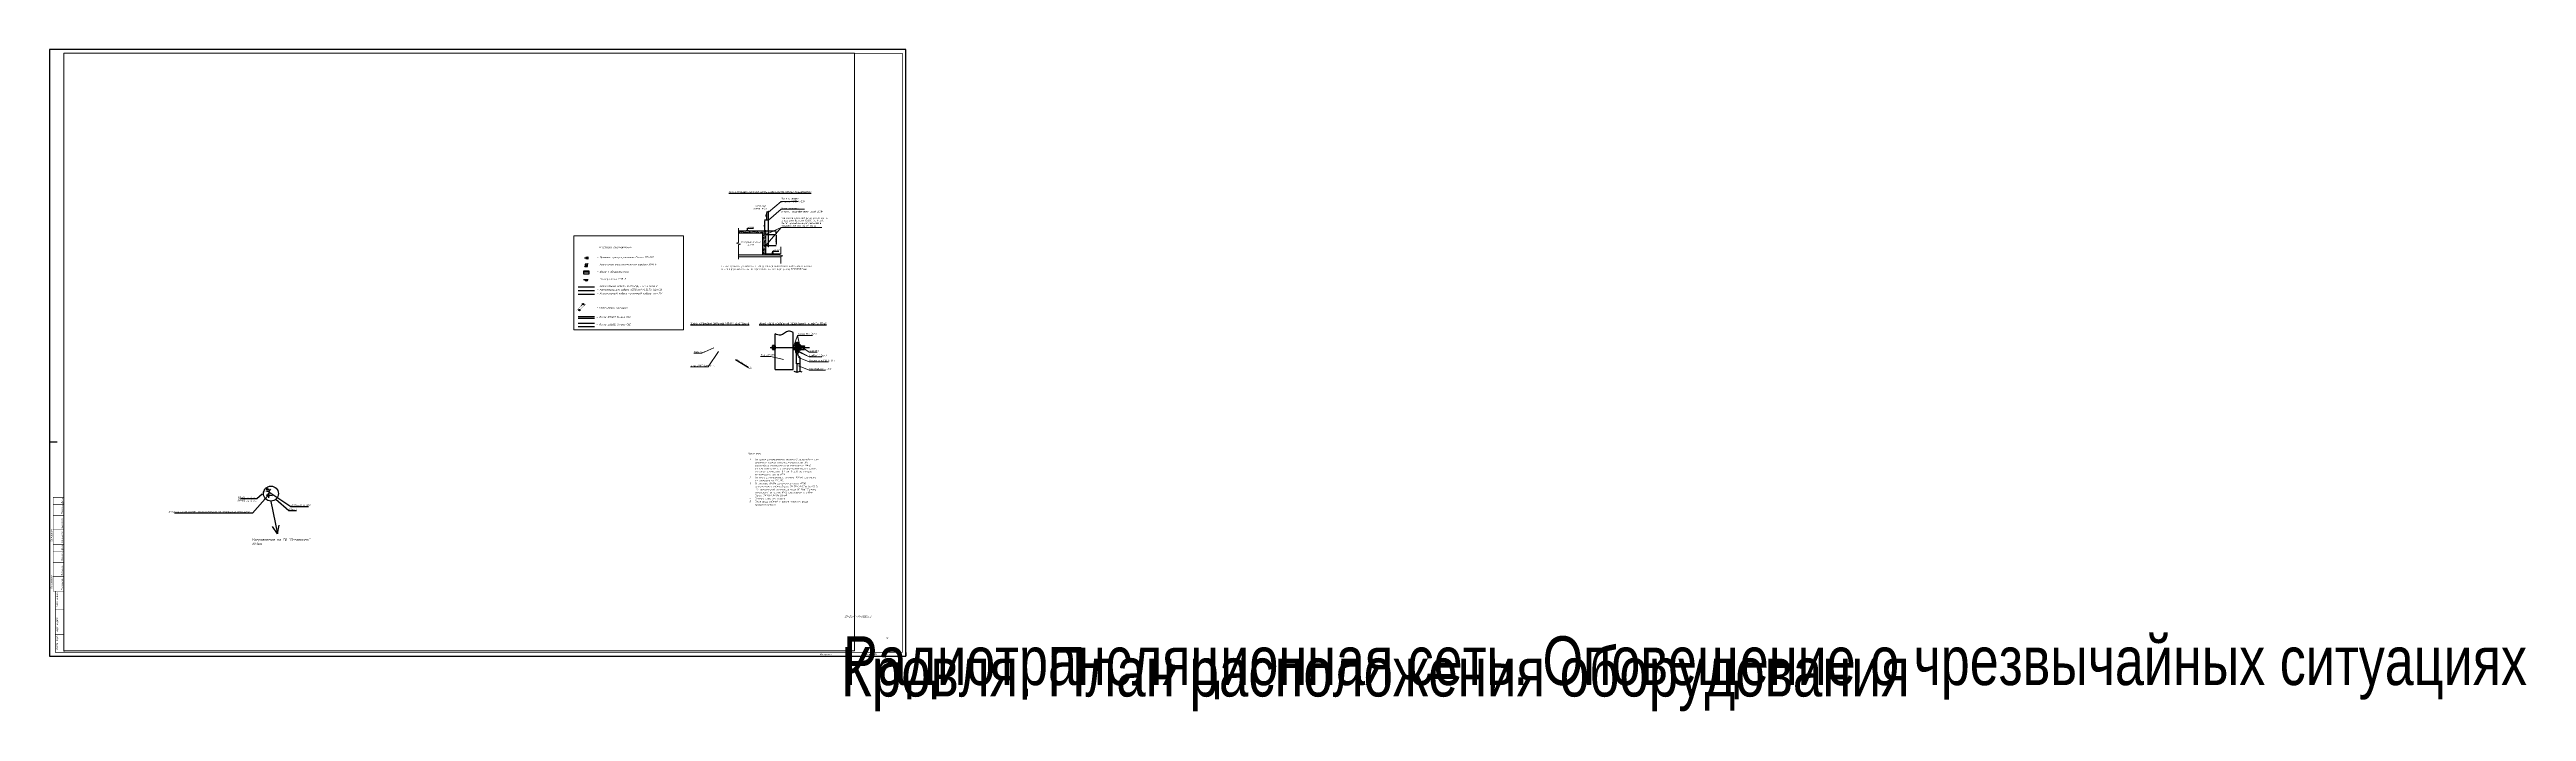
# Paper-space layout '10. кровля' of a CAD drawing. Header units: millimetres. Extents: x 0 to 3439, y -77 to 841.
# The model-space entities are those that its viewports show. They can reach past a viewport. Long polylines and large blocks are cut down to what shows.
import ezdxf
from ezdxf import colors
from ezdxf.entities.mleader import LeaderData, LeaderLine
from ezdxf.enums import TextEntityAlignment as Align
from ezdxf.math import Vec2, Vec3

# ---------------------------------------------------------------- set-up
doc = ezdxf.new("R2018")
doc.units = ezdxf.units.MM
doc.set_wipeout_variables(frame=1)
doc.linetypes.add('ACAD_ISO10W100', pattern=[18.5, 12, -3, 0.5, -3])
doc.layers.get('Defpoints').update_dxf_attribs({"lineweight": 50, "true_color": 0xbeff1a})
for name, color, linetype in [('00-CC', 7, 'Continuous'), ('102 Рамка', 252, 'Continuous'), ('ODG - ПС', 1, 'Continuous'), ('Text', 7, 'Continuous'), ('СОУЭ_Оборуд.', 7, 'Continuous')]:
    doc.layers.add(name, color=color, linetype=linetype)
for name, color, linetype, lineweight in [('5-номер помещения', 7, 'Continuous', 9), ('ODG - РФ', 3, 'Continuous', 30), ('Выноски', 7, 'Continuous', 0), ('Радио', 5, 'Continuous', 30), ('РФ_Каб.Распределтельный', 4, 'Continuous', 30), ('РФ_Розетка', 6, 'Continuous', 30), ('СС Текст', 7, 'Continuous', 25), ('СС_СКК_Лоток', 54, 'Continuous', 30), ('СС_Схема', 7, 'Continuous', 30), ('Текст Радио', 7, 'Continuous', 20), ('Трассы', 1, 'Continuous', 30)]:
    doc.layers.add(name, color=color, linetype=linetype, lineweight=lineweight)
doc.styles.add('ISOCPEUR', font='isocpeui.ttf', dxfattribs={"height": 2.5})
doc.styles.add('OlympDesign', font='isocpeur.ttf', dxfattribs={"width": 0.8, "oblique": 10, "height": 250})
doc.styles.get("Standard").update_dxf_attribs({"font": 'arial.ttf'})
doc.styles.add('TEXT', font='isocpeur.ttf', dxfattribs={"width": 0.8})
doc.dimstyles.get("Standard").update_dxf_attribs({"dimtxt": 0.18, "dimasz": 0.18, "dimexe": 0.18, "dimexo": 0.0625, "dimgap": 0.09, "dimtad": 0, "dimtih": 1, "dimtoh": 1, "dimdec": 4, "dimzin": 0, "dimdsep": 46, "dimtxsty": 'Standard', "dimcen": 0.09, "dimadec": 0, "dimazin": 0, "dimtfac": 1, "dimtdec": 4, "dimtofl": 0, "dimtmove": 0, "dimatfit": 3, "dimfxl": 1, "dimtolj": 1, "dimtzin": 0, "dimarcsym": 0})

# ---------------------------------------------------------------- blocks, each defined once
blk = doc.blocks.new('*U268')
at = {"layer": '102 Рамка', "color": 0}
blk.add_lwpolyline([(1189, 841), (0, 841), (0, 0), (1189, 0)], close=True, dxfattribs=at)
at = {"layer": '102 Рамка', "color": 0, "const_width": 0.8}
for points in [[(1184, 5), (1184, 836), (20, 836), (20, 5)], [(5, 220), (20, 220), (20, 90), (5, 90)], [(8, 5), (20, 5), (20, 90), (8, 90)]]:
    blk.add_lwpolyline(points, close=True, dxfattribs=at)
at = {"layer": '102 Рамка', "color": 0}
for points in [[(0, 297), (10.4, 297)], [(1189, 5), (1189, 0)]]:
    blk.add_lwpolyline(points, dxfattribs=at)
for points, const_width in [([(5, 210), (20, 210)], 0.8), ([(10, 90), (10, 220)], 0.05), ([(15, 90), (15, 220)], 0.05), ([(5, 195), (20, 195)], 0.8), ([(5, 175), (20, 175)], 0.8), ([(5, 155), (20, 155)], 0.8), ([(5, 145), (20, 145)], 0.8), ([(5, 130), (20, 130)], 0.8), ([(5, 110), (20, 110)], 0.8), ([(13, 90), (13, 5)], 0.05), ([(8, 65), (20, 65)], 0.8), ([(8, 30), (20, 30)], 0.8)]:
    blk.add_lwpolyline(points, dxfattribs=dict(at, const_width=const_width))
at = {"color": 7, "style": 'ISOCPEUR', "oblique": 10, "width": 0.8}
for tag, height, p in [('ИМЯ-ПРОЕКТА', 3.5, (1122, 54.9)), ('НОМЕР-ЛИСТА', 2.5, (1162.6, 25))]:
    blk.add_attdef(tag, text='', height=height, dxfattribs=at).set_placement(p, align=Align.MIDDLE_CENTER)
at = {"color": 7, "lineweight": 30, "oblique": 10, "width": 0.8, "flags": 104}
for tag, p in [('НАИМЕНОВАНИЕ-ЧЕРТЕЖА', (1099, 12.5)), ('РАЗДЕЛ-ПРОЕКТА', (1101.6, 27.4))]:
    blk.add_attdef(tag, text='', height=2.5, dxfattribs=at).set_placement(p, align=Align.MIDDLE_CENTER)
at = {"layer": '102 Рамка', "color": 7, "style": 'ISOCPEUR', "width": 0.8}
for s, p in [('Дата', (17.2, 211.5)), ('Подпись', (17.2, 196.5)), ('Согласовано', (2.5, 158.5)), ('Фамилия', (17.2, 176.5)), ('N.отд.долж.', (17.2, 156.5)), ('Дата', (17.2, 146.5)), ('Подпись', (17.2, 131.5)), ('Согласовано', (2.5, 93.5)), ('Фамилия', (17.2, 111.5)), ('N.отд.долж.', (17.2, 91.5)), ('Взам. инв.No.', (10.5, 68)), ('Подп. и дата', (10.5, 33)), ('Инв.No. подп.', (10.5, 8))]:
    blk.add_text(s, height=2.5, rotation=90, dxfattribs=at).set_placement(p, align=Align.MIDDLE_LEFT)
at = {"layer": '102 Рамка', "color": 7, "style": 'ISOCPEUR', "oblique": 10, "width": 0.8}
blk.add_text('Копировал', height=2.5, dxfattribs=at).set_placement((1069.5, 2.5), align=Align.MIDDLE_LEFT)
at = {"layer": '102 Рамка', "color": 7, "style": 'ISOCPEUR', "width": 0.8}
blk.add_attdef('FORMATTEXT', text='', height=2.5, dxfattribs=at).set_placement((1132.5, 3.8), align=Align.TOP_LEFT)
blk = doc.blocks.new('*U280')
at = {"color": 0}
blk.add_lwpolyline([(-0.7, -0.7, 0, 1.5, 0), (-2.8, -2.8, 2, 2, 0)], format="xyseb", dxfattribs=at)
at = {"color": 0, "const_width": 0.5}
blk.add_lwpolyline([(-8.5, -8.5), (-2.8, -2.8)], dxfattribs=at)
at = {"color": 0}
for radius in [1, 0.5]:
    blk.add_circle((0, 0), radius, dxfattribs=at)
blk = doc.blocks.new('*U279')
at = {"color": 0, "const_width": 0.5}
blk.add_lwpolyline([(0.7, 0.7), (6.6, 6.6)], dxfattribs=at)
at = {"color": 0}
blk.add_lwpolyline([(8.7, 8.7, 0, 1.5, 0), (6.6, 6.6, 2, 2, 0)], format="xyseb", dxfattribs=at)
for radius in [1, 0.5]:
    blk.add_circle((0, 0), radius, dxfattribs=at)
blk = doc.blocks.new('*U282')
blk.add_lwpolyline([(-7.1, -7.1, 0, 1.5, 0), (-4.9, -4.9, 2, 2, 0)], format="xyseb")
at = {"const_width": 0.5}
blk.add_lwpolyline([(-4.9, -4.9), (-0.7, -0.7)], dxfattribs=at)
at = {"color": 0}
for radius in [1, 0.5]:
    blk.add_circle((0, 0), radius, dxfattribs=at)
blk = doc.blocks.new('*D274')
at = {"layer": '00-CC', "color": 0, "lineweight": -2, "transparency": 16777216}
for p, q in [((1096487, -72930), (1097943, -72930)), ((1096487, -73430), (1097943, -73430)), ((1097943, -73030), (1097943, -73330))]:
    blk.add_line(p, q, dxfattribs=at)
at = {"layer": '00-CC', "color": 0, "transparency": 16777216}
for points in [[(1097926, -73030), (1097959, -73030), (1097943, -72930)], [(1097926, -73330), (1097959, -73330), (1097943, -73430)]]:
    blk.add_solid(points, dxfattribs=at)
at = {"layer": 'Defpoints', "color": 0, "transparency": 16777216}
for p in [(1096487, -72930), (1096487, -73430), (1097943, -73430)]:
    blk.add_point(p, dxfattribs=at)
at = {"layer": '00-CC', "color": 0, "lineweight": 0, "transparency": 16777216, "insert": (1097816, -73180), "char_height": 150, "attachment_point": 5, "rotation": 90}
blk.add_mtext('\\A1;500', dxfattribs=at)
blk = doc.blocks.new('*D275')
at = {"layer": '00-CC', "color": 0, "lineweight": -2, "transparency": 16777216}
for p, q in [((1096487, -73430), (1097943, -73430)), ((1096487, -74930), (1097943, -74930)), ((1097943, -73530), (1097943, -74830))]:
    blk.add_line(p, q, dxfattribs=at)
at = {"layer": '00-CC', "color": 0, "transparency": 16777216}
for points in [[(1097926, -73530), (1097959, -73530), (1097943, -73430)], [(1097926, -74830), (1097959, -74830), (1097943, -74930)]]:
    blk.add_solid(points, dxfattribs=at)
at = {"layer": 'Defpoints', "color": 0, "transparency": 16777216}
for p in [(1096487, -73430), (1096487, -74930), (1097943, -74930)]:
    blk.add_point(p, dxfattribs=at)
at = {"layer": '00-CC', "color": 0, "lineweight": 0, "transparency": 16777216, "insert": (1097816, -74180), "char_height": 150, "attachment_point": 5, "rotation": 90}
blk.add_mtext('\\A1;1200', dxfattribs=at)
blk = doc.blocks.new('*D272')
at = {"layer": '00-CC', "color": 0, "lineweight": -2, "transparency": 16777216}
for p, q in [((1096790, -71430), (1096281, -71430)), ((1096281, -71530), (1096281, -72830)), ((1096487, -72930), (1096281, -72930))]:
    blk.add_line(p, q, dxfattribs=at)
at = {"layer": '00-CC', "color": 0, "transparency": 16777216}
for points in [[(1096265, -71530), (1096298, -71530), (1096281, -71430)], [(1096265, -72830), (1096298, -72830), (1096281, -72930)]]:
    blk.add_solid(points, dxfattribs=at)
at = {"layer": 'Defpoints', "color": 0, "transparency": 16777216}
for p in [(1096790, -71430), (1096281, -72930), (1096487, -72930)]:
    blk.add_point(p, dxfattribs=at)
at = {"layer": '00-CC', "color": 0, "lineweight": 0, "transparency": 16777216, "insert": (1096155, -72307), "char_height": 150, "attachment_point": 5, "rotation": 90}
blk.add_mtext('\\A1;1700', dxfattribs=at)
blk = doc.blocks.new('*D273')
at = {"layer": '00-CC', "color": 0, "lineweight": -2, "transparency": 16777216}
for p, q in [((1096790, -70338), (1096584, -70338)), ((1096584, -70438), (1096584, -71330)), ((1096790, -71430), (1096584, -71430))]:
    blk.add_line(p, q, dxfattribs=at)
at = {"layer": '00-CC', "color": 0, "transparency": 16777216}
for points in [[(1096568, -70438), (1096601, -70438), (1096584, -70338)], [(1096568, -71330), (1096601, -71330), (1096584, -71430)]]:
    blk.add_solid(points, dxfattribs=at)
at = {"layer": 'Defpoints', "color": 0, "transparency": 16777216}
for p in [(1096584, -71430), (1096790, -70338), (1096790, -71430)]:
    blk.add_point(p, dxfattribs=at)
at = {"layer": '00-CC', "color": 0, "lineweight": 0, "transparency": 16777216, "insert": (1096458, -70807), "char_height": 150, "attachment_point": 5, "rotation": 90}
blk.add_mtext('\\A1;1300', dxfattribs=at)
blk = doc.blocks.new('Hex Nut ½ in. -side')
at = {"lineweight": 30}
for p, q in [((0, -0.32), (0, 0.32)), ((0.03, 0.22), (0.42, 0.22)), ((0.45, 0.32), (0.45, -0.32)), ((0.03, -0.22), (0.42, -0.22))]:
    blk.add_line(p, q, dxfattribs=at)
for points in [[(0.03, 0.43), (0.42, 0.43)], [(0.42, -0.43), (0.03, -0.43)]]:
    blk.add_lwpolyline(points, dxfattribs=at)
for centre, radius, start, end in [((0.21, 0.32), 0.21, 149.0201, 210.9799), ((0.8, 0), 0.796, 164.2217, 195.7782), ((0.24, 0.32), 0.21, 329.0201, 30.9799), ((-0.35, 0), 0.796, 344.2218, 15.7782), ((0.21, -0.32), 0.21, 149.0201, 210.9799), ((0.24, -0.32), 0.21, 329.0201, 30.9799)]:
    blk.add_arc(centre, radius, start, end, dxfattribs=at)
blk = doc.blocks.new('Радио розетка')
at = {"layer": 'РФ_Розетка'}
blk.add_line((0, 0), (594, 0), dxfattribs=at)
blk.add_ellipse((398, 12), major_axis=(139, 139), ratio=1, start_param=5.4369108, end_param=8.7002562, dxfattribs=at)
blk = doc.blocks.new('*U284')
at = {"color": 0, "lineweight": 30}
blk.add_lwpolyline([(800, 0), (800, 350), (0, 350), (0, 0)], close=True, dxfattribs=at)
blk.add_lwpolyline([(800, 200), (0, 200)], dxfattribs=at)
blk = doc.blocks.new('A$Cc576eae1')
at = {"lineweight": 30}
blk.add_wipeout([(-164, 164), (164, 164), (164, -164), (-164, -164)], dxfattribs=at)
at = {"layer": 'Радио'}
for points in [[(245, 245), (-245, -245)], [(-164, -164), (164, -164), (164, 164), (-164, 164), (-164, -164)]]:
    blk.add_lwpolyline(points, dxfattribs=at)
blk = doc.blocks.new('Приемник')
at = {"layer": 'СС_Схема'}
for p, q in [((0, 0), (4.8, 0)), ((4.8, -3), (4.8, 3)), ((4.8, 0), (9.3, 3)), ((4.8, 0), (9.3, -3)), ((9.3, 3), (9.3, -3))]:
    blk.add_line(p, q, dxfattribs=at)

msp = doc.modelspace()

# ---------------------------------------------------------------- hatches: boundary and pattern name
at = {"layer": '00-CC', "lineweight": 0}
h = msp.add_hatch(dxfattribs=at)
h.set_pattern_fill('AR-CONC', color=256)
h.set_pattern_definition([(50, (792799.13, -71424.5), (182.18467, -15.939086), [19.05, -209.55]), (355, (792799.13, -71424.5), (-35.24342, 191.05685), [15.24, -167.64058]), (100.451445, (792814.32, -71425.82), (146.94125, 175.11775), [16.19001, -178.09024]), (46.1842, (792799.13, -71373.7), (271.07904, -42.04233), [28.575, -314.325]), (96.63556, (792821.72, -71377.2), (237.40413, 247.42612), [24.28502, -267.1356]), (351.18415, (792799.13, -71373.7), (237.40413, 247.42612), [22.85997, -251.45973]), (21, (792824.53, -71386.4), (151.61439, -102.2652), [19.05, -209.55]), (326, (792824.53, -71386.4), (61.80203, 184.18797), [15.24, -167.64]), (71.451445, (792837.17, -71394.92), (213.41642, 81.92277), [16.19001, -178.08994]), (37.5, (792799.134, -71424.494), (3.088603, 84.555039), [0, -165.608, 0, -170.18, 0, -168.275]), (7.5, (792799.13, -71424.49), (66.819663, 100.180575), [0, -97.028, 0, -161.798, 0, -64.135]), (327.5, (792742.49, -71424.494), (135.590595, -5.728744), [0, -63.5, 0, -198.12, 0, -262.89]), (317.5, (792717.09, -71424.5), (148.12918, 25.42649), [0, -82.55, 0, -131.572, 0, -186.69])])
h.paths.add_polyline_path([(1092690.4, -72930.5), (1092690.4, -73230.5), (1096487.1, -73230.5), (1096487.1, -72930.5)])
h = msp.add_hatch(dxfattribs=at)
h.set_pattern_fill('AR-CONC', color=256, angle=90)
h.set_pattern_definition([(140, (1094681.13, -376918.5), (15.939086, 182.18467), [19.05, -209.55]), (85, (1094681.13, -376918.5), (-191.05685, -35.24342), [15.24, -167.64058]), (190.451445, (1094682.46, -376903.31), (-175.11775, 146.94125), [16.19001, -178.09024]), (136.1842, (1094630.33, -376918.5), (42.04233, 271.07904), [28.575, -314.325]), (186.63556, (1094633.84, -376895.9), (-247.42612, 237.40413), [24.28502, -267.1356]), (81.18415, (1094630.33, -376918.5), (-247.42612, 237.40413), [22.85997, -251.45973]), (111, (1094643.03, -376893.1), (102.2652, 151.61439), [19.05, -209.55]), (56, (1094643.03, -376893.1), (-184.18797, 61.80203), [15.24, -167.64]), (161.451445, (1094651.56, -376880.46), (-81.92277, 213.41642), [16.19001, -178.08994]), (127.5, (1094681.134, -376918.494), (-84.555039, 3.088603), [0, -165.608, 0, -170.18, 0, -168.275]), (97.5, (1094681.13, -376918.49), (-100.180575, 66.819663), [0, -97.028, 0, -161.798, 0, -64.135]), (57.5, (1094681.134, -376975.136), (5.728744, 135.590595), [0, -63.5, 0, -198.12, 0, -262.89]), (47.5, (1094681.13, -377000.54), (-25.42649, 148.12918), [0, -82.55, 0, -131.572, 0, -186.69])])
h.paths.add_polyline_path([(1096487.1, -76230.5), (1096487.1, -73230.5), (1096037.1, -73230.5), (1096037.1, -76230.5)])
h = msp.add_hatch(dxfattribs=at)
h.set_pattern_fill('AR-CONC', color=256)
h.set_pattern_definition([(50, (797499.13, -74724.5), (182.18467, -15.939086), [19.05, -209.55]), (355, (797499.13, -74724.5), (-35.24342, 191.05685), [15.24, -167.64058]), (100.451445, (797514.32, -74725.82), (146.94125, 175.11775), [16.19001, -178.09024]), (46.1842, (797499.13, -74673.7), (271.07904, -42.04233), [28.575, -314.325]), (96.63556, (797521.72, -74677.2), (237.40413, 247.42612), [24.28502, -267.1356]), (351.18415, (797499.13, -74673.7), (237.40413, 247.42612), [22.85997, -251.45973]), (21, (797524.53, -74686.4), (151.61439, -102.2652), [19.05, -209.55]), (326, (797524.53, -74686.4), (61.80203, 184.18797), [15.24, -167.64]), (71.451445, (797537.17, -74694.92), (213.41642, 81.92277), [16.19001, -178.08994]), (37.5, (797499.134, -74724.494), (3.088603, 84.555039), [0, -165.608, 0, -170.18, 0, -168.275]), (7.5, (797499.13, -74724.49), (66.819663, 100.180575), [0, -97.028, 0, -161.798, 0, -64.135]), (327.5, (797442.49, -74724.494), (135.590595, -5.728744), [0, -63.5, 0, -198.12, 0, -262.89]), (317.5, (797417.09, -74724.5), (148.12918, 25.42649), [0, -82.55, 0, -131.572, 0, -186.69])])
h.paths.add_polyline_path([(1098552.2, -76530.5), (1098552.2, -76460.8), (1098842, -76383.2), (1098272.2, -76230.5), (1092690.4, -76230.5), (1092690.4, -76530.5)])
h = msp.add_hatch(dxfattribs=at)
h.set_pattern_fill('INSUL', color=256, scale=10)
h.set_pattern_definition([(0, (792394.13, -76181.49), (0, 95.25), []), (0, (792394.13, -76149.74), (0, 95.25), [31.75, -31.75]), (0, (792394.13, -76117.99), (0, 95.25), [31.75, -31.75])])
h.paths.add_polyline_path([(1096487.1, -76080.5), (1096487.1, -76230.5), (1098252.8, -76230.5), (1098552.2, -76150.2), (1098552.2, -76080.5)])
at = {"layer": '00-CC'}
h = msp.add_hatch(color=6, dxfattribs=at)
h.dxf.hatch_style = 1
edge = h.paths.add_edge_path()
edge.add_arc((1027491.4, -109042.4), 60, 0, 360)
h = msp.add_hatch(color=6, dxfattribs=at)
h.dxf.hatch_style = 1
edge = h.paths.add_edge_path()
edge.add_arc((1027491.4, -109042.4), 60, 0, 360)
h = msp.add_hatch(color=6, dxfattribs=at)
h.dxf.hatch_style = 1
edge = h.paths.add_edge_path()
edge.add_arc((1027491.4, -109042.4), 60, 0, 360)
h = msp.add_hatch(color=6, dxfattribs=at)
h.dxf.hatch_style = 1
edge = h.paths.add_edge_path()
edge.add_arc((1027491.4, -109042.4), 60, 0, 360)

# ---------------------------------------------------------------- linework, layer by layer
at = {"lineweight": 0}
for p, q in [((1092400.7, -74620.9), (1092690.4, -74543.2)), ((1092400.7, -74620.9), (1092690.4, -74698.5)), ((1092690.4, -74543.2), (1092690.4, -72543.2)), ((1092980.2, -74776.2), (1092690.4, -74698.5)), ((1092980.2, -74776.2), (1092690.4, -74853.8)), ((1092690.4, -76853.8), (1092690.4, -74853.8))]:
    msp.add_line(p, q, dxfattribs=at)
at = {"linetype": 'ACAD_ISO10W100', "ltscale": 0.3}
for p, q in [((1097071, -89115), (1102526.7, -89115)), ((1101389, -88905.8), (1101875.6, -88907.5)), ((1101389, -89324.1), (1101875.6, -89324.1))]:
    msp.add_line(p, q, dxfattribs=at)
at = {"lineweight": 30}
for p, q in [((1097772, -92128.7), (1097772, -87188.9)), ((1100272.1, -92128.7), (1100272.1, -87009.5)), ((1100616.1, -88430.8), (1100739.2, -88430.8)), ((1100616.1, -88430.8), (1100616.1, -89799.2)), ((1100739.2, -88368.4), (1100921.9, -88368.4)), ((1100739.2, -91336.6), (1100739.2, -88368.4)), ((1100921.9, -88368.4), (1100921.9, -89880.2)), ((1100921.9, -88430.8), (1101045, -88430.8)), ((1101045, -88430.8), (1101045, -89799.2)), ((1097772, -92128.7), (1100272.1, -92128.7)), ((1100616.1, -89799.2), (1100739.2, -89799.2)), ((1101266, -91336.6), (1100739.2, -91336.6)), ((1100921.9, -89799.2), (1101045, -89799.2)), ((1101266, -91336.6), (1101266, -90619.8))]:
    msp.add_line(p, q, dxfattribs=at)
for p, q in [((1100739.2, -88430.8), (1100739.2, -89799.2)), ((1100921.9, -88430.8), (1100921.9, -89799.2)), ((1093932.7, -91819.3), (1092269.7, -90825.7))]:
    msp.add_line(p, q)
at = {"lineweight": 30, "ltscale": 10}
for p, q in [((1101389, -88865), (1101834.7, -88865)), ((1101389, -89365), (1101834.7, -89365)), ((1101834.7, -88865), (1101875.6, -88907.5)), ((1101834.7, -89365), (1101834.7, -88865)), ((1101834.7, -89365), (1101875.6, -89322.4)), ((1101875.6, -89322.4), (1101875.6, -88907.5)), ((1100793.5, -91336.6), (1100793.5, -92537.1)), ((1101211.7, -91336.6), (1101211.7, -92430.9))]:
    msp.add_line(p, q, dxfattribs=at)
for points in [[(1100272.1, -87009.5), (1099626.7, -86841.4), (1098517.5, -87376.4), (1097772, -87188.9)], [(1101538.8, -92530.3), (1101211.4, -92430.9), (1100931.8, -92530.3), (1100436.7, -92402.6)]]:
    msp.add_spline(points, degree=3)
at = {"lineweight": 30}
msp.add_spline([(1101266, -90619.8), (1101225.3, -90435.3), (1101104.4, -90372.7), (1100921.9, -89880.2)], degree=3, dxfattribs=at)
msp.add_solid([(1093975.5, -91747.7), (1093890, -91890.8), (1094361.9, -92075.7)])
at = {"layer": '00-CC', "lineweight": 0}
for p, q in [((1096840.1, -70338.2), (1098600.7, -68830.9)), ((1096840.1, -71430.5), (1098600.7, -69923.2)), ((1096490.1, -73430.5), (1098591.4, -72468)), ((1098591.4, -72468), (1096490.1, -74930.5)), ((1096490.1, -73390.5), (1096552.4, -73414.5)), ((1096490.1, -73470.5), (1096552.4, -73446.5)), ((1096490.1, -74890.5), (1096552.4, -74914.5)), ((1096490.1, -74970.5), (1096552.4, -74946.5)), ((1096806.1, -73405), (1096812.1, -73405)), ((1096806.1, -73412), (1096812.1, -73412)), ((1096806.1, -73449), (1096812.1, -73449)), ((1096806.1, -73456), (1096812.1, -73456)), ((1096806.1, -74905), (1096812.1, -74905)), ((1096806.1, -74912), (1096812.1, -74912)), ((1096806.1, -74949), (1096812.1, -74949)), ((1096806.1, -74956), (1096812.1, -74956)), ((1096815.1, -73400.5), (1096815.1, -73460.5)), ((1096815.1, -74900.5), (1096815.1, -74960.5)), ((1096818.1, -73405), (1096824.1, -73405)), ((1096818.1, -73412), (1096824.1, -73412)), ((1096818.1, -73449), (1096824.1, -73449)), ((1096818.1, -73456), (1096824.1, -73456)), ((1096818.1, -74905), (1096824.1, -74905)), ((1096818.1, -74912), (1096824.1, -74912)), ((1096818.1, -74949), (1096824.1, -74949)), ((1096818.1, -74956), (1096824.1, -74956)), ((1098591.4, -72468), (1104251.1, -72468))]:
    msp.add_line(p, q, dxfattribs=at)
for points in [[(1096790.1, -75146.5), (1096840.1, -75146.5), (1096840.1, -70196.5), (1096790.1, -70196.5)], [(1096487.1, -76230.5), (1096487.1, -73230.5), (1096037.1, -73230.5), (1096037.1, -76230.5)], [(1096487.1, -73505.5), (1096490.1, -73505.5), (1096490.1, -73355.5), (1096487.1, -73355.5)], [(1096487.1, -75005.5), (1096490.1, -75005.5), (1096490.1, -74855.5), (1096487.1, -74855.5)], [(1096490.1, -73446.5), (1096790.1, -73446.5), (1096790.1, -73414.5), (1096490.1, -73414.5)], [(1096490.1, -74946.5), (1096790.1, -74946.5), (1096790.1, -74914.5), (1096490.1, -74914.5)], [(1096785.1, -73460.5), (1096845.1, -73460.5), (1096845.1, -73400.5), (1096785.1, -73400.5)], [(1096785.1, -74960.5), (1096845.1, -74960.5), (1096845.1, -74900.5), (1096785.1, -74900.5)], [(1096796.1, -73411.5), (1096818.1, -73411.5), (1096818.1, -73405.5), (1096796.1, -73405.5)], [(1096796.1, -73449.5), (1096818.1, -73449.5), (1096818.1, -73455.5), (1096796.1, -73455.5)], [(1096796.1, -74911.5), (1096818.1, -74911.5), (1096818.1, -74905.5), (1096796.1, -74905.5)], [(1096796.1, -74949.5), (1096818.1, -74949.5), (1096818.1, -74955.5), (1096796.1, -74955.5)], [(1096806.1, -73414.5), (1096812.1, -73414.5), (1096812.1, -73402.5), (1096806.1, -73402.5)], [(1096806.1, -73446.5), (1096812.1, -73446.5), (1096812.1, -73458.5), (1096806.1, -73458.5)], [(1096806.1, -74914.5), (1096812.1, -74914.5), (1096812.1, -74902.5), (1096806.1, -74902.5)], [(1096806.1, -74946.5), (1096812.1, -74946.5), (1096812.1, -74958.5), (1096806.1, -74958.5)], [(1096812.1, -73460.5), (1096818.1, -73460.5), (1096818.1, -73400.5), (1096812.1, -73400.5)], [(1096812.1, -74960.5), (1096818.1, -74960.5), (1096818.1, -74900.5), (1096812.1, -74900.5)], [(1096818.1, -73414.5), (1096824.1, -73414.5), (1096824.1, -73402.5), (1096818.1, -73402.5)], [(1096818.1, -73446.5), (1096824.1, -73446.5), (1096824.1, -73458.5), (1096818.1, -73458.5)], [(1096818.1, -74914.5), (1096824.1, -74914.5), (1096824.1, -74902.5), (1096818.1, -74902.5)], [(1096818.1, -74946.5), (1096824.1, -74946.5), (1096824.1, -74958.5), (1096818.1, -74958.5)]]:
    msp.add_lwpolyline(points, close=True, dxfattribs=at)
for points in [[(1092690.4, -73230.5), (1096487.1, -73230.5), (1096487.1, -72930.5), (1092690.4, -72930.5)], [(1098552.2, -75150.2), (1098552.2, -76150.2), (1098262.5, -76227.9), (1098842, -76383.2), (1098552.2, -76460.8), (1098552.2, -77460.8)], [(1098272.2, -76230.5), (1092690.4, -76230.5)], [(1092690.4, -76530.5), (1098552.2, -76530.5)], [(1098552.2, -76080.5), (1096487.1, -76080.5), (1096487.1, -76230.5), (1098272.2, -76230.5)]]:
    msp.add_lwpolyline(points, dxfattribs=at)
at = {"layer": '00-CC', "color": 6}
for points, const_width in [([(1027564.9, -108692.4), (1027414.9, -108692.4)], 20), ([(1027489.9, -108992.4), (1027489.9, -108692.4)], 60), ([(1027489.9, -108992.4), (1027489.9, -108692.4)], 60)]:
    msp.add_lwpolyline(points, dxfattribs=dict(at, const_width=const_width))
at = {"layer": '00-CC', "color": 1}
msp.add_circle((1027764.8, -109346.2), 1033.8, dxfattribs=at)
at = {"layer": '00-CC', "color": 6}
msp.add_circle((1027491.4, -109042.4), 60, dxfattribs=at)
msp.add_circle((1027491.4, -109042.4), 60, dxfattribs=at)
msp.add_circle((1027491.4, -109042.4), 60, dxfattribs=at)
msp.add_circle((1027491.4, -109042.4), 60, dxfattribs=at)
at = {"layer": 'ODG - ПС', "color": 4, "lineweight": 30, "ltscale": 30}
for points in [[(1096790.1, -70338.2), (1096840.1, -70338.2), (1096840.1, -70305.5), (1096790.1, -70305.5)], [(1096790.1, -71430.5), (1096840.1, -71430.5), (1096840.1, -71397.8), (1096790.1, -71397.8)]]:
    msp.add_lwpolyline(points, close=True, dxfattribs=at)
at = {"layer": 'ODG - РФ', "color": 4, "ltscale": 50}
for points in [[(1027491.4, -109042.4), (1027161.6, -109042.4)], [(1027491.4, -109042.4), (1027764.8, -108738.6)], [(1027491.4, -109042.4), (1027764.8, -109346.2)]]:
    msp.add_lwpolyline(points, dxfattribs=at)
msp.add_circle((1027491.4, -109042.4), 63.2, dxfattribs=at)
at = {"layer": 'Выноски', "lineweight": 0}
for p, q in [((1100963.1, -68830.7), (1098529.2, -68830.9)), ((1101847.4, -69922.9), (1098601.1, -69923.1))]:
    msp.add_line(p, q, dxfattribs=at)
at = {"layer": 'Выноски'}
for p, q in [((1087620.9, -89887.9), (1089264.5, -89154.3)), ((1100378, -88848), (1100892.1, -87428.5)), ((1100892.1, -87428.5), (1101227.5, -88848)), ((1100892.1, -87428.5), (1102962.5, -87428.5)), ((1101591.4, -89080.5), (1102500.8, -89734.6)), ((1086013.4, -91766.4), (1088475.2, -91766.4)), ((1086472.5, -89887.9), (1087620.9, -89887.9)), ((1089916, -89644.8), (1088475.2, -91766.4)), ((1095734.8, -90324.7), (1097202, -90324.7)), ((1097202, -90324.7), (1098948.9, -90746.9)), ((1100677.7, -89559.1), (1102495.9, -90365.5)), ((1100983.5, -89559.1), (1102495.9, -90365.5)), ((1101041.4, -90495.7), (1102487.5, -91091.9)), ((1101041.4, -91643.3), (1102487.5, -92239.6)), ((1102487.5, -91091.9), (1105168, -91091.9)), ((1102495.9, -90365.5), (1104282.9, -90365.5)), ((1102500.8, -89734.6), (1103599.7, -89734.6))]:
    msp.add_line(p, q, dxfattribs=at)
at = {"layer": 'Выноски', "extrusion": (0, 0, -1)}
msp.add_line((1104792.8, -92239.6), (1102487.5, -92239.6), dxfattribs=at)
at = {"layer": 'РФ_Каб.Распределтельный', "color": 7, "lineweight": 30, "ltscale": 50}
for p, q in [((1093931.6, -72930.5), (1093833.3, -72777.5)), ((1093931.6, -72930.5), (1093931.6, -72566.9)), ((1093931.6, -72566.9), (1094756.4, -72566.9)), ((1093931.6, -72930.5), (1094029.9, -72777.5)), ((1097469.3, -76080.5), (1097371, -75927.5)), ((1097469.3, -76080.5), (1097469.3, -75716.9)), ((1097469.3, -75716.9), (1098294.2, -75716.9)), ((1097469.3, -76080.5), (1097567.6, -75927.5))]:
    msp.add_line(p, q, dxfattribs=at)
at = {"layer": 'РФ_Каб.Распределтельный'}
msp.add_lwpolyline([(1027279.8, -108742.3), (1027489.9, -108742.4), (1027489.9, -108692.4)], dxfattribs=at)
at = {"layer": 'СС Текст', "ltscale": 50}
for p, q in [((1027763.1, -110454.6), (1028664.8, -114937.3)), ((1028664.8, -114937.3), (1027983.7, -113904.1)), ((1028664.8, -114937.3), (1028893.5, -113721.1))]:
    msp.add_line(p, q, dxfattribs=at)
at = {"layer": 'Трассы', "color": 1, "ltscale": 20}
for points in [[(1027323.9, -109600.8), (1027096.8, -109582.2)], [(1027551, -109619.4), (1027323.9, -109600.8)], [(1027428.1, -109723.6), (1027409.5, -109950.7)], [(1027446.8, -109496.6), (1027428.1, -109723.6)], [(1027465.4, -109269.5), (1027446.8, -109496.6)], [(1027484, -109042.4), (1027465.4, -109269.5)], [(1027778, -109638), (1027551, -109619.4)], [(1028005.1, -109656.7), (1027778, -109638)]]:
    msp.add_lwpolyline(points, dxfattribs=at)
msp.add_lwpolyline([(1027541.8, -109731.7), (1027314.7, -109713.1), (1027333.1, -109488.4), (1027560.2, -109507.1)], close=True, dxfattribs=at)
msp.add_circle((1027444.6, -109419.9), 77.4, dxfattribs=at)

# ---------------------------------------------------------------- block references
at = {"xscale": 767.8111329236685, "yscale": 767.8111329236685, "zscale": 767.8111329236685, "rotation": 180.0000000000127}
msp.add_blockref('Hex Nut ½ in. -side', (1097772, -89097.4), dxfattribs=at)
at = {"lineweight": 30, "xscale": 767.8111329236685, "yscale": 767.8111329236685, "zscale": 767.8111329236685, "rotation": 180.0000000000127}
msp.add_blockref('Hex Nut ½ in. -side', (1100616.1, -89097.4), dxfattribs=at)
at = {"lineweight": 30, "ltscale": 10, "xscale": -767.8111329236685, "yscale": 767.8111329235549, "zscale": 767.8111329235396, "rotation": 180}
msp.add_blockref('Hex Nut ½ in. -side', (1101045, -89097.4), dxfattribs=at)
at = {"layer": 'СС_СКК_Лоток', "xscale": 100, "yscale": 100, "zscale": 100}
msp.add_blockref('*U282', (1027279.8, -108742.3), dxfattribs=at)

# ---------------------------------------------------------------- texts
at = {"color": 0, "ltscale": 100, "style": 'TEXT', "width": 0.8}
for s, p in [('Гайка М10 (2шт.)', (1100984.2, -87320.6)), ('Мачта МА50', (1095808.3, -90242.7)), ('Трос стальной 8,3мм', (1102461.5, -92168.4)), ('Шайба 10 (2шт.)', (1102516.1, -90312.2)), ('Болт М10', (1102521.1, -89681.3)), ('Наконечник КВТ35-8-9', (1102563.7, -91014.7))]:
    msp.add_text(s, height=250, rotation=0.038256, dxfattribs=at).set_placement(p)
at = {"color": 0, "ltscale": 100, "attachment_point": 4, "style": 'TEXT'}
for s, insert, char_height, width, rotation in [('Место установки\\Pантенны РСПИ A-200', (1098601, -68615.6), 250, 2547.165, 359.961744), ('Место установки\\Pантенны  радиофикации DiSat UE01R', (1098601.1, -70046.1), 250, 4851.057, 359.961744), ('* - высоту мачты установить по месту после установки всех необходимых антенн\\P** - опору установить на плоскую кровлю на листовую резину 1200х1200х3мм', (1090230.5, -78024.6), 250, 13562.786, 0.038256), ('антенна ЧМ/FM-диапазона\\P ', (1086057.6, -91766.4), 200, 6997.437, 0.038256), ('Мачта МА50\\P ', (1086472.5, -89887.9), 200, 6997.437, 0.038256), ('Направление на ТЦ', (1092442, -90793.5), 200, 6997.437, 329.827355)]:
    msp.add_mtext(s, dxfattribs=dict(at, insert=insert, char_height=char_height, width=width, rotation=rotation))
at = {"char_height": 300, "attachment_point": 5, "style": 'TEXT'}
for s, insert, width in [('{\\LЭскиз установки антенны ЧМ-FM диапазона}', (1090096.6, -85770.8), 7316.973), ('{\\LЭскиз узела крепления заземления  к мачте МА50}', (1100230.5, -85772.7), 9162.682)]:
    msp.add_mtext(s, dxfattribs=dict(at, insert=insert, width=width))
at = {"layer": '00-CC', "insert": (1091358, -67695.4), "char_height": 250, "width": 14950.167, "attachment_point": 7, "style": 'OlympDesign'}
msp.add_mtext('{\\LУзел 1. Установка антенной мачты и ввод кабеля системы радиофикации}', dxfattribs=at)
at = {"layer": '00-CC', "lineweight": 0, "char_height": 220}
for s, width, insert, attachment_point, style in [('{\\W1;Антенная мачта, h=5м}', 2180.427, (1095722.7, -69962.9), 8, 'OlympDesign'), ('{\\W1;Крепление кронштейнов антенной мачты анкерными болтами 12х100 (по 4 шт).\\PВылет кронштейнов регулируется в пределах 300-500 мм от стены.}', 6155.883, (1098646, -72384.5), 7, 'TEXT'), ('Помещение ниши на кровле', 2450.888, (1094389.7, -74352.8), 2, 'OlympDesign'), ('+13.100', 2450.888, (1094389.7, -72315.1), 2, 'OlympDesign'), ('+10.350', 2450.888, (1097927.4, -75465.1), 2, 'OlympDesign')]:
    msp.add_mtext_dynamic_manual_height_columns(s, width=width, gutter_width=1, heights=[0], dxfattribs=dict(at, insert=insert, attachment_point=attachment_point, style=style))
at = {"layer": 'СОУЭ_Оборуд.', "insert": (1093961.7, -107371.4), "char_height": 250, "width": 8284.289, "attachment_point": 4, "style": 'OlympDesign'}
msp.add_mtext('Примечания:\\P\\P\\pxi-3,l4,t4;1.^IНа кровле устанавливается настенный кронштейн в зоне уверенного приема каналов радиофикации. На кронштейн устанавливается антенная мачта МА50, которая подключается к контуру молниезащиты здания стальным тросом диам. 8,3 мм. Устройство контура молниезащиты см.том ИОС1.\\P2.^IНа мачту устанавливаются антенны ЧМ/FM диапазона, коллинеарная на 470 МГц.\\P3.^IОт антенны ЧМ/FM диапазона до входа УППВ прокладывается кабель Паракс РК 75-4,8-319нг(А)-LSLTx.  От коллинеарной антенны до входа ОС ПАК "Стрелец мониторинг" (в составу УС-1) прокладывается кабель Паракс РК 50-4,8-38нг(А)-HF. \\P4.^IРазмеры даны для справок.\\P5.^IПосле ввода кабелей в здание отверстия ввода загерметизировать.', dxfattribs=at)

# ---------------------------------------------------------------- dimensions: what is measured, and where the dimension line sits
at = {"layer": '00-CC', "lineweight": 0}
for base, p1, p2, text, picture, middle in [((1096281.2, -72930.5), (1096790.1, -71430.5), (1096487.1, -72930.5), '1700', '*D272', (1096281.2, -72306.5)), ((1096584.2, -71430.5), (1096790.1, -70338.2), (1096790.1, -71430.5), '1300', '*D273', (1096584.2, -70806.5))]:
    dim = msp.add_linear_dim(base=base, p1=p1, p2=p2, angle=90, text=text, dimstyle='Standard', override={"dimtxt": 150, "dimasz": 100, "dimgap": 50, "dimtad": 1, "dimtih": 0, "dimdec": 0}, dxfattribs=at)
    dim.commit()
    dim.dimension.update_dxf_attribs({"geometry": picture, "text_midpoint": middle, "dimtype": 160})
dim = msp.add_linear_dim(base=(1097942.8, -73430.5), p1=(1096487.1, -72930.5), p2=(1096487.1, -73430.5), angle=90, dimstyle='Standard', override={"dimtxt": 150, "dimasz": 100, "dimgap": 50, "dimtad": 1, "dimtih": 0, "dimdec": 0}, dxfattribs=at)
dim.commit()
dim.dimension.update_dxf_attribs({"geometry": '*D274', "text_midpoint": (1097816.2, -73180.5)})
dim = msp.add_linear_dim(base=(1097942.8, -74930.5), p1=(1096487.1, -73430.5), p2=(1096487.1, -74930.5), angle=90, text='1200', dimstyle='Standard', override={"dimtxt": 150, "dimasz": 100, "dimgap": 50, "dimtad": 1, "dimtih": 0, "dimdec": 0}, dxfattribs=at)
dim.commit()
dim.dimension.update_dxf_attribs({"geometry": '*D275', "text_midpoint": (1097816.2, -74180.5)})

# ---------------------------------------------------------------- leaders
at = {"layer": 'Text', "lineweight": 0}
ml = msp.add_multileader_mtext('Standard', dxfattribs=at)
ml.set_content('{\\C256;Антенна DiSat UE01R  ориентирована на телебашню Останкино}', color=7, style='ISOCPEUR')
ml.set_leader_properties(color=256)
ml.build(insert=Vec2(0, 0))
ml.multileader.update_dxf_attribs({"has_dogleg": 0, "text_left_attachment_type": 6, "text_right_attachment_type": 6, "dogleg_length": 0.1, "arrow_head_size": 0, "scale": 100})
ctx = ml.context
ctx.base_point, ctx.scale, ctx.char_height, ctx.arrow_head_size, ctx.landing_gap_size, ctx.plane_origin = Vec3(1022360.9, -112048.2), 100, 250, 0, 50, Vec3(1023998.6, -112166.2)
ctx.left_attachment, ctx.right_attachment, ctx.text_align_type = 6, 6, 2
notes = []
notes.append((ctx, [(1, (1, 1, 0), (1025219.4, -112048.2), (-1, 0), 10, [(0, [(1027314.7, -109713.1)], 0, [])])]))
ctx.mtext.insert, ctx.mtext.width, ctx.mtext.alignment, ctx.mtext.flow_direction = Vec3(1024822.4, -111748.2), 2836.987, 3, 5
ml = msp.add_multileader_mtext('Standard', dxfattribs=at)
ml.set_content('{\\C256;RF-P1 на 4 эт.\\PRF-P2 на 4 эт.}', color=7, style='ISOCPEUR')
ml.set_leader_properties(color=256)
ml.build(insert=Vec2(0, 0))
ml.multileader.update_dxf_attribs({"has_dogleg": 0, "text_left_attachment_type": 6, "text_right_attachment_type": 6, "dogleg_length": 0.1, "arrow_head_size": 0, "scale": 100})
ctx = ml.context
ctx.base_point, ctx.scale, ctx.char_height, ctx.arrow_head_size, ctx.landing_gap_size, ctx.plane_origin = Vec3(1023227.2, -110094), 100, 250, 0, 50, Vec3(1021207.9, -111497.9)
ctx.left_attachment, ctx.right_attachment, ctx.text_align_type = 6, 6, 2
notes.append((ctx, [(1, (1, 1, 0), (1025807.7, -110094), (-1, 0), 10, [(0, [(1026572.7, -109449.4)], 0, [])])]))
ctx.mtext.insert, ctx.mtext.width, ctx.mtext.alignment, ctx.mtext.flow_direction = Vec3(1025747.7, -109794), 2836.987, 3, 5
ml = msp.add_multileader_mtext('Standard', dxfattribs=at)
ml.set_content('{\\C256;Антенна А-200}', color=7, style='ISOCPEUR')
ml.set_leader_properties(color=256)
ml.build(insert=Vec2(0, 0))
ml.multileader.update_dxf_attribs({"has_dogleg": 0, "text_left_attachment_type": 6, "text_right_attachment_type": 6, "dogleg_length": 0.1, "arrow_head_size": 0, "scale": 100})
ctx = ml.context
ctx.base_point, ctx.scale, ctx.char_height, ctx.arrow_head_size, ctx.landing_gap_size, ctx.plane_origin = Vec3(1030514.1, -111129.7), 100, 250, 0, 50, Vec3(1026130.2, -112220.2)
ctx.left_attachment, ctx.right_attachment = 6, 6
notes.append((ctx, [(0, (1, 1, 0), (1030504.1, -111129.7), (1, 0), 10, [(0, [(1027628.1, -109194.3)], 0, [])])]))
ctx.mtext.insert, ctx.mtext.width, ctx.mtext.flow_direction = Vec3(1030564.1, -110829.7), 2836.987, 5
ml = msp.add_multileader_mtext('Standard', dxfattribs=at)
ml.set_content('{\\C256;Узел 1}', color=7, style='ISOCPEUR')
ml.set_leader_properties(color=256)
ml.build(insert=Vec2(0, 0))
ml.multileader.update_dxf_attribs({"has_dogleg": 0, "text_left_attachment_type": 6, "text_right_attachment_type": 6, "dogleg_length": 0.1, "arrow_head_size": 0, "scale": 100})
ctx = ml.context
ctx.base_point, ctx.scale, ctx.char_height, ctx.arrow_head_size, ctx.landing_gap_size, ctx.plane_origin = Vec3(1030246.9, -111706.4), 100, 250, 0, 50, Vec3(1026508.5, -112883.7)
ctx.left_attachment, ctx.right_attachment = 6, 6
notes.append((ctx, [(0, (1, 1, 0), (1030236.9, -111706.4), (1, 0), 10, [(0, [(1028447.1, -110123)], 0, [])])]))
ctx.mtext.insert, ctx.mtext.width, ctx.mtext.flow_direction = Vec3(1030296.9, -111406.4), 2836.987, 5
for ctx, leaders in notes:
    for number, flags, end, landing, length, lines in leaders:
        leader = LeaderData()
        leader.index, (leader.has_last_leader_line, leader.has_dogleg_vector, leader.attachment_direction) = number, flags
        leader.last_leader_point, leader.dogleg_vector, leader.dogleg_length = Vec3(end), Vec3(landing), length
        for number, points, colour, breaks in lines:
            line = LeaderLine()
            line.index, line.vertices, line.color, line.breaks = number, Vec3.list(points), colors.encode_raw_color(colour), breaks
            leader.lines.append(line)
        ctx.leaders.append(leader)

# ---------------------------------------------------------------- wipeouts: each hides what was drawn before it
msp.add_wipeout([(48089.7, -93773.8), (48089.7, -120967.6), (86835.3, -120967.6), (86835.3, -93773.8)]).dxf.layer = 'Текст Радио'

# ---------------------------------------------------------------- next in the draw order: linework, layer by layer
at = {"layer": 'СС_Схема', "color": 3}
msp.add_line((63752.5, -106720.7), (65991.3, -106720.7), dxfattribs=at)
at = {"layer": 'СС_Схема', "color": 1}
msp.add_line((63752.5, -107220.7), (65991.3, -107220.7), dxfattribs=at)
at = {"layer": 'СС_Схема', "color": 4}
msp.add_line((63752.5, -107720.7), (65991.3, -107720.7), dxfattribs=at)
at = {"layer": 'СС_Схема', "color": 67, "true_color": 0x727430}
for p, q in [((65991.3, -110880.3), (63752.5, -110880.3)), ((63752.5, -111080.3), (65991.3, -111080.3)), ((65991.3, -111826.5), (63752.5, -111826.5)), ((63752.5, -112226.5), (65991.3, -112226.5))]:
    msp.add_line(p, q, dxfattribs=at)

# ---------------------------------------------------------------- next in the draw order: block references
at = {"layer": 'СС_Схема', "color": 5, "lineweight": 30}
msp.add_blockref('*U284', (64471.9, -104895.7), dxfattribs=at)
at = {"layer": 'СС_Схема', "xscale": -1, "rotation": 180}
msp.add_blockref('Радио розетка', (64473.5, -105708.8), dxfattribs=at)
at = {"layer": 'СС_Схема', "color": 67, "true_color": 0x727430, "xscale": 100, "yscale": 100, "zscale": 100}
for name, p in [('*U280', (64393.1, -109111.7)), ('*U279', (63919, -109955.7))]:
    msp.add_blockref(name, p, dxfattribs=at)

# ---------------------------------------------------------------- next in the draw order: texts
at = {"layer": '5-номер помещения', "insert": (1028911.8, -116021), "char_height": 350, "width": 7575.188, "attachment_point": 5, "style": 'ISOCPEUR', "bg_fill": 3, "box_fill_scale": 1.5, "bg_fill_color": 256, "bg_fill_transparency": 0}
msp.add_mtext('\\pxql;Направление на ТБ "Останкино" 10.1км', dxfattribs=at)
at = {"layer": 'СС_Схема', "ltscale": 100, "char_height": 250, "style": 'ISOCPEUR'}
for s, width, insert, attachment_point in [('\\pxql;УСЛОВНЫЕ ОБОЗНАЧЕНИЯ', 10881.414, (72080.8, -101273), 5), ('\\pxql;- Абонентский кабель КСВВнг(А)-LSLTx 1х2х0,8', 11139.526, (71907.5, -106654.2), 5), ('\\pxql;- Межэтажные проходки', 7258.592, (69923, -109643.6), 5), ('\\pxql;- Магистральный кабель КСВВнг(А)-LSLTx 1х2х1,38', 11139.526, (71907.5, -107154.2), 5), ('\\pxql;- Коаксиальный кабель приёмный кабель тип РК', 11139.526, (71907.5, -107654.2), 5), ('- {\\C7;Лоток 200х50 Учтено СКС\\P\\pxql;} ', 6367.606, (66271.2, -111113.3), 4), ('- {\\C7;Лоток 400х50 Учтено СКС\\P\\pxql;} ', 6367.606, (66271.2, -112171.9), 4)]:
    msp.add_mtext_dynamic_manual_height_columns(s, width=width, gutter_width=12.5, heights=[0], dxfattribs=dict(at, insert=insert, attachment_point=attachment_point))

# ---------------------------------------------------------------- next in the draw order: block references
at = {"layer": 'СС_Схема'}
msp.add_blockref('A$Cc576eae1', (64871.9, -103720.7), dxfattribs=at)

# ---------------------------------------------------------------- next in the draw order: block references
at = {"layer": 'СС_Схема', "xscale": 50, "yscale": 50, "zscale": 50}
msp.add_blockref('Приемник', (64629.8, -102720.7), dxfattribs=at)

# ---------------------------------------------------------------- next in the draw order: texts
at = {"layer": 'СС_Схема', "ltscale": 100, "char_height": 250, "attachment_point": 5, "style": 'ISOCPEUR'}
for s, insert in [('\\pxql;- Приеник трехпрограммный Россия ПТ-222', (71907.5, -102654.2)), ('\\pxql;- Абоненская ограничительная коробка КРА-4', (71907.5, -103654.2)), ('\\pxql;- Шкаф с оборудованием', (71907.5, -104654.2)), ('\\pxql;- Радиорозетка РПВ-2', (71907.5, -105654.2))]:
    msp.add_mtext_dynamic_manual_height_columns(s, width=11139.526, gutter_width=12.5, heights=[0], dxfattribs=dict(at, insert=insert))

psp = doc.layouts.new('10. кровля')

# ---------------------------------------------------------------- block references
at = {"color": 7, "lineweight": 30}
ref = psp.add_blockref('*U268', (0.1, 0), dxfattribs=at)
ref.add_attrib('FORMATTEXT', 'Формат А0', dxfattribs={"layer": '102 Рамка', "color": 7, "height": 2.5, "style": 'ISOCPEUR', "width": 0.8}).set_placement((1132.6, 3.8), align=Align.TOP_LEFT)
ref.add_attrib('НОМЕР-ЛИСТА', '10', dxfattribs={"color": 7, "height": 2.5, "style": 'ISOCPEUR', "oblique": 10, "width": 0.8}).set_placement((1162.6, 25), align=Align.MIDDLE_CENTER)
lines = psp.add_mtext('\\W0.8000;Кровля. План расположения оборудования', dxfattribs={"color": 7, "insert": (1099.1, 12.5), "char_height": 68.583, "attachment_point": 1})
ref.add_attrib('НАИМЕНОВАНИЕ-ЧЕРТЕЖА', '', (1099.1, 12.5), dxfattribs={"flags": 104}).embed_mtext(lines)
ref.add_attrib('ИМЯ-ПРОЕКТА', '21-25-Г-П-ИОС5.3', dxfattribs={"color": 7, "height": 3.5, "style": 'ISOCPEUR', "oblique": 10, "width": 0.8}).set_placement((1122.1, 54.9), align=Align.MIDDLE_CENTER)
lines = psp.add_mtext('\\W0.8000;Радиотрансляционная сеть. Оповещение о чрезвычайных ситуациях', dxfattribs={"color": 7, "lineweight": 30, "insert": (1101.7, 27.4), "char_height": 67.629, "attachment_point": 1})
ref.add_attrib('РАЗДЕЛ-ПРОЕКТА', '', (1101.7, 27.4), dxfattribs={"flags": 104}).embed_mtext(lines)

# ---------------------------------------------------------------- viewports
at = {"layer": 'Defpoints'}
psp.add_viewport(center=(569, 421.6), size=(1097.8, 828.74), view_center_point=(1053921.4, -89722.2), view_height=82874.016, dxfattribs=at)
psp.add_viewport(center=(804.2, 517.6), size=(152, 130.367), view_center_point=(70748.5, -106163.9), view_height=13036.674, status=3, dxfattribs=at)

doc.saveas('drawing.dxf')
